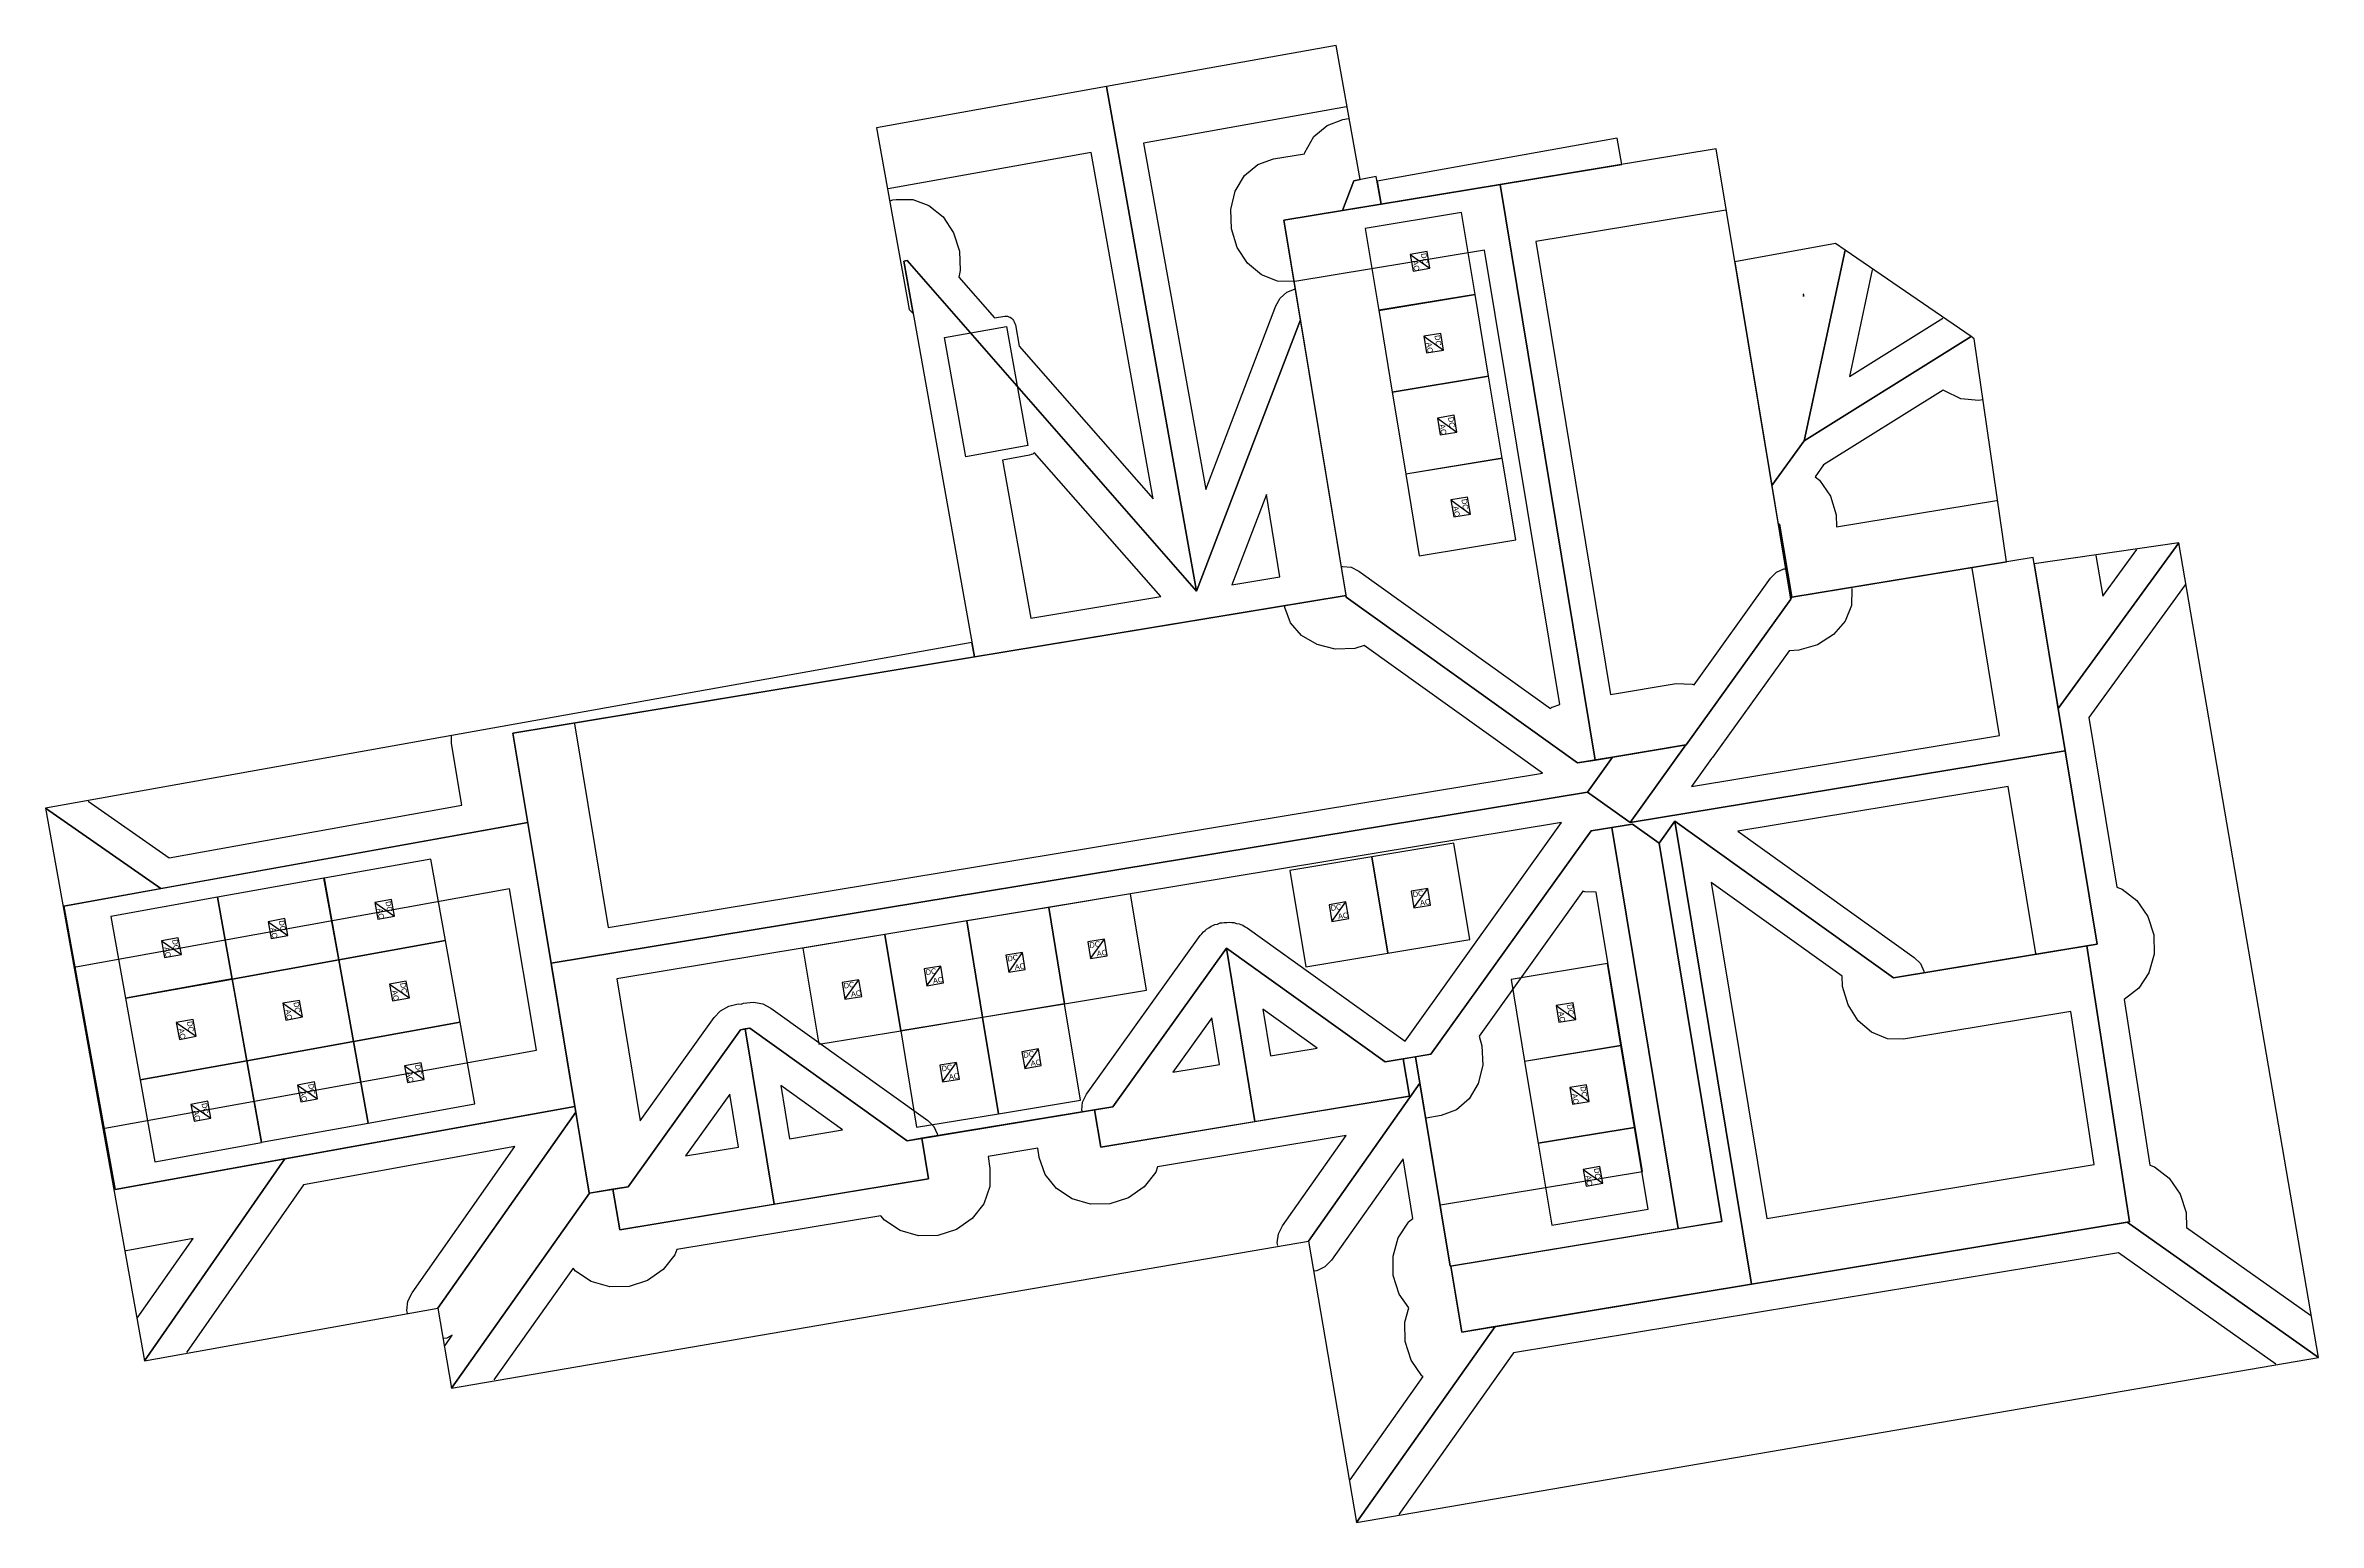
# Model space of a CAD drawing. Header units: feet. Extents: x -57 to 53, y -35 to 36.
import ezdxf

# ---------------------------------------------------------------- set-up
doc = ezdxf.new("R2010")
doc.units = ezdxf.units.FT
for name, color, linetype in [('Buildings', 7, 'CONTINUOUS'), ('Modules', 7, 'CONTINUOUS'), ('Obstructions', 7, 'CONTINUOUS'), ('Setbacks', 7, 'CONTINUOUS')]:
    doc.layers.add(name, color=color, linetype=linetype)

msp = doc.modelspace()

# ---------------------------------------------------------------- linework, layer by layer
at = {"layer": 'Buildings', "color": 252}
for p, q in [((5.07, 36.32), (-6.02, 34.34)), ((6.23, 29.85), (5.07, 36.32)), ((-6.02, 34.34), (-17.12, 32.35)), ((-1.67, 9.97), (-6.02, 34.34)), ((-6.02, 34.34), (-1.67, 9.97)), ((-17.12, 32.35), (-15.55, 23.57)), ((18.64, 31.84), (7.05, 29.77)), ((18.86, 30.58), (18.64, 31.84)), ((23.42, 31.33), (12.99, 29.61)), ((27.02, 9.58), (23.42, 31.33)), ((5.37, 28.35), (5.92, 29.79)), ((5.92, 29.79), (5.37, 28.35)), ((7.01, 29.99), (5.92, 29.79)), ((5.92, 29.79), (6.23, 29.85)), ((7.25, 28.66), (7.01, 29.99)), ((7.05, 29.77), (7.25, 28.66)), ((7.25, 28.66), (18.86, 30.58)), ((12.99, 29.61), (2.55, 27.89)), ((5.37, 28.35), (7.25, 28.66)), ((12.99, 29.61), (17.58, 1.81)), ((17.58, 1.81), (12.99, 29.61)), ((2.55, 27.89), (5.37, 28.35)), ((2.55, 27.89), (5.56, 9.67)), ((3.35, 23.07), (2.55, 27.89)), ((29.18, 26.75), (24.32, 25.88)), ((27.67, 17.23), (29.65, 26.43)), ((29.65, 26.43), (27.67, 17.23)), ((29.65, 26.43), (29.18, 26.75)), ((35.74, 22.26), (29.65, 26.43)), ((-15.81, 25.9), (-15.65, 25.93)), ((-15.65, 25.93), (-15.81, 25.9)), ((-15.36, 23.38), (-15.81, 25.9)), ((-15.81, 25.9), (-12.39, 6.79)), ((-15.65, 25.93), (-1.67, 9.97)), ((-1.67, 9.97), (-15.65, 25.93)), ((24.32, 25.88), (26.11, 15.07)), ((-15.55, 23.57), (-15.36, 23.38)), ((-1.67, 9.97), (3.35, 23.07)), ((3.35, 23.07), (-1.67, 9.97)), ((5.55, 9.75), (3.35, 23.07)), ((35.74, 22.26), (27.67, 17.23)), ((27.67, 17.23), (35.74, 22.26)), ((35.88, 22.16), (35.74, 22.26)), ((37.44, 11.38), (35.88, 22.16)), ((27.67, 17.23), (26.11, 15.07)), ((26.11, 15.07), (27.67, 17.23)), ((26.11, 15.07), (26.42, 13.2)), ((26.48, 13.21), (26.42, 13.2)), ((26.42, 13.2), (26.48, 13.21)), ((26.42, 13.2), (26.43, 13.13)), ((26.43, 13.13), (26.48, 13.21)), ((26.48, 13.21), (26.43, 13.13)), ((26.48, 13.21), (27.07, 9.67)), ((27.07, 9.67), (26.48, 13.21)), ((26.43, 13.13), (27.01, 9.59)), ((45.76, 12.3), (38.78, 11.29)), ((45.76, 12.3), (39.94, 4.3)), ((39.94, 4.3), (45.76, 12.3)), ((52.51, -27.05), (45.76, 12.3)), ((38.73, 11.6), (27.07, 9.67)), ((27.07, 9.67), (37.44, 11.38)), ((40.28, 2.26), (38.73, 11.6)), ((38.78, 11.29), (39.94, 4.3)), ((5.55, 9.75), (-34.68, 3.11)), ((-12.39, 6.79), (5.55, 9.75)), ((5.56, 9.67), (5.55, 9.75)), ((16.72, 1.67), (5.56, 9.67)), ((5.56, 9.67), (16.72, 1.67)), ((21.98, 2.54), (27.02, 9.58)), ((27.02, 9.58), (21.98, 2.54)), ((27.07, 9.67), (27.01, 9.59)), ((27.01, 9.59), (27.07, 9.67)), ((27.01, 9.59), (27.02, 9.58)), ((-12.52, 7.49), (-57.25, -0.52)), ((-34.68, 3.11), (-12.39, 6.79)), ((-12.39, 6.79), (-12.52, 7.49)), ((39.94, 4.3), (41.82, -7.08)), ((-34.68, 3.11), (-32.84, -8)), ((-33.96, -1.2), (-34.68, 3.11)), ((17.58, 1.81), (21.98, 2.54)), ((21.96, 2.54), (18.42, 1.95)), ((21.96, 2.54), (19.27, -1.21)), ((19.27, -1.21), (21.96, 2.54)), ((40.28, 2.26), (19.27, -1.21)), ((19.27, -1.21), (40.28, 2.26)), ((21.98, 2.54), (21.96, 2.54)), ((41.82, -7.08), (40.28, 2.26)), ((18.42, 1.95), (16.72, 1.67)), ((16.72, 1.67), (17.58, 1.81)), ((17.21, 0.26), (18.42, 1.95)), ((18.42, 1.95), (17.21, 0.26)), ((17.21, 0.26), (-32.84, -8)), ((-32.84, -8), (17.21, 0.26)), ((19.27, -1.21), (17.21, 0.26)), ((17.21, 0.26), (19.27, -1.21)), ((-57.25, -0.52), (-51.68, -4.4)), ((-57.25, -0.52), (-52.48, -27.2)), ((-51.68, -4.4), (-57.25, -0.52)), ((-33.96, -1.2), (-56.36, -5.24)), ((-51.68, -4.4), (-33.96, -1.2)), ((-31.7, -14.93), (-33.96, -1.2)), ((9.65, -12.4), (17.38, -1.61)), ((17.38, -1.61), (9.65, -12.4)), ((17.38, -1.61), (19.38, -1.28)), ((18.38, -1.45), (17.38, -1.61)), ((19.38, -1.28), (18.38, -1.45)), ((21.58, -20.82), (18.38, -1.45)), ((18.38, -1.45), (21.58, -20.82)), ((19.38, -1.28), (20.67, -2.2)), ((20.67, -2.2), (19.38, -1.28)), ((20.67, -2.2), (21.43, -1.14)), ((21.43, -1.14), (20.67, -2.2)), ((21.43, -1.14), (31.98, -8.71)), ((31.98, -8.71), (21.43, -1.14)), ((21.43, -1.14), (25.12, -23.51)), ((25.12, -23.51), (21.43, -1.14)), ((20.67, -2.2), (23.69, -20.47)), ((23.69, -20.47), (20.67, -2.2)), ((-56.36, -5.24), (-51.68, -4.4)), ((-56.36, -5.24), (-53.89, -18.93)), ((-53.89, -18.93), (-56.36, -5.24)), ((-5.72, -14.94), (-0.23, -7.27)), ((-0.23, -7.27), (-5.72, -14.94)), ((-0.23, -7.27), (7.43, -12.76)), ((7.43, -12.76), (-0.23, -7.27)), ((-0.23, -7.27), (1.15, -15.65)), ((1.15, -15.65), (-0.23, -7.27)), ((31.98, -8.71), (41.82, -7.08)), ((41.32, -7.17), (31.98, -8.71)), ((41.82, -7.08), (41.32, -7.17)), ((43.38, -20.5), (41.32, -7.17)), ((41.32, -7.17), (43.38, -20.5)), ((-32.84, -8), (-31, -19.11)), ((-29.12, -18.8), (-23.69, -11.22)), ((-23.69, -11.22), (-29.12, -18.8)), ((-23.69, -11.22), (-23.24, -11.14)), ((-23.46, -11.18), (-23.69, -11.22)), ((-23.24, -11.14), (-23.46, -11.18)), ((-23.46, -11.18), (-22.07, -19.64)), ((-22.07, -19.64), (-23.46, -11.18)), ((-23.24, -11.14), (-15.65, -16.58)), ((-15.65, -16.58), (-23.24, -11.14)), ((7.43, -12.76), (9.65, -12.4)), ((8.31, -12.62), (7.43, -12.76)), ((8.9, -12.52), (8.31, -12.62)), ((8.31, -12.62), (8.61, -14.42)), ((8.61, -14.42), (8.31, -12.62)), ((9.65, -12.4), (8.9, -12.52)), ((9.11, -13.8), (8.9, -12.52)), ((8.9, -12.52), (10.57, -22.64)), ((3.73, -21.42), (9.11, -13.8)), ((9.11, -13.8), (3.73, -21.42)), ((10.57, -22.64), (9.11, -13.8)), ((-53.89, -18.93), (-31.7, -14.93)), ((-31.7, -14.93), (-45.69, -17.45)), ((-38.3, -24.67), (-31.65, -15.19)), ((-31.65, -15.19), (-38.3, -24.67)), ((-31.65, -15.19), (-31.7, -14.93)), ((-31, -19.11), (-31.65, -15.19)), ((-15.65, -16.58), (-5.72, -14.94)), ((-6.6, -15.08), (-14.93, -16.46)), ((-5.72, -14.94), (-6.6, -15.08)), ((-6.3, -16.88), (-6.6, -15.08)), ((-6.6, -15.08), (-6.3, -16.88)), ((8.61, -14.42), (-6.3, -16.88)), ((1.15, -15.65), (8.61, -14.42)), ((-14.93, -16.46), (-15.65, -16.58)), ((-14.93, -16.46), (-14.61, -18.41)), ((-14.61, -18.41), (-14.93, -16.46)), ((-6.3, -16.88), (1.15, -15.65)), ((-45.69, -17.45), (-53.89, -18.93)), ((-45.69, -17.45), (-52.48, -27.2)), ((-52.48, -27.2), (-45.69, -17.45)), ((-14.61, -18.41), (-29.52, -20.88)), ((-22.07, -19.64), (-14.61, -18.41)), ((-30.99, -19.11), (-37.64, -28.52)), ((-37.64, -28.52), (-30.99, -19.11)), ((-31, -19.11), (-29.12, -18.8)), ((-30.99, -19.11), (-31, -19.11)), ((-29.85, -18.92), (-30.99, -19.11)), ((-29.12, -18.8), (-29.85, -18.92)), ((-29.52, -20.88), (-29.85, -18.92)), ((-29.85, -18.92), (-29.52, -20.88)), ((-29.52, -20.88), (-22.07, -19.64)), ((10.57, -22.64), (21.58, -20.82)), ((23.69, -20.47), (10.61, -22.63)), ((43.27, -20.51), (12.75, -25.55)), ((21.58, -20.82), (23.69, -20.47)), ((25.12, -23.51), (43.38, -20.5)), ((43.38, -20.5), (43.27, -20.51)), ((52.51, -27.05), (43.27, -20.51)), ((43.27, -20.51), (52.51, -27.05)), ((-37.64, -28.52), (3.73, -21.42)), ((3.73, -21.42), (6.06, -35.02)), ((10.61, -22.63), (10.57, -22.64)), ((11.14, -25.82), (10.61, -22.63)), ((10.61, -22.63), (11.14, -25.82)), ((11.14, -25.82), (25.12, -23.51)), ((-52.48, -27.2), (-38.3, -24.67)), ((-38.3, -24.67), (-37.64, -28.52)), ((12.75, -25.55), (6.06, -35.02)), ((6.06, -35.02), (12.75, -25.55)), ((12.75, -25.55), (11.14, -25.82)), ((6.06, -35.02), (52.51, -27.05))]:
    msp.add_line(p, q, dxfattribs=at)
at = {"layer": 'Modules', "color": 254}
for p, q in [((11.13, 28.26), (6.47, 27.49)), ((6.47, 27.49), (7.13, 23.53)), ((11.78, 24.3), (11.13, 28.26)), ((9.46, 26.37), (8.65, 26.23)), ((9.6, 25.56), (9.46, 26.37)), ((8.65, 26.23), (8.79, 25.42)), ((8.65, 26.23), (9.6, 25.56)), ((8.79, 25.42), (9.6, 25.56)), ((11.78, 24.3), (7.13, 23.54)), ((7.13, 23.53), (11.78, 24.3)), ((12.43, 20.35), (11.78, 24.3)), ((7.13, 23.54), (7.78, 19.58)), ((10.12, 22.41), (9.31, 22.28)), ((9.31, 22.28), (9.44, 21.47)), ((9.31, 22.28), (10.25, 21.6)), ((10.25, 21.6), (10.12, 22.41)), ((9.44, 21.47), (10.25, 21.6)), ((7.78, 19.58), (12.43, 20.35)), ((12.43, 20.35), (7.78, 19.58)), ((13.09, 16.39), (12.43, 20.35)), ((7.78, 19.58), (8.43, 15.63)), ((10.77, 18.46), (9.96, 18.32)), ((9.96, 18.32), (10.1, 17.52)), ((9.96, 18.32), (10.9, 17.65)), ((10.1, 17.52), (10.9, 17.65)), ((10.9, 17.65), (10.77, 18.46)), ((8.43, 15.63), (13.09, 16.39)), ((13.08, 16.39), (8.43, 15.62)), ((8.43, 15.62), (9.08, 11.67)), ((13.74, 12.44), (13.08, 16.39)), ((11.42, 14.5), (10.61, 14.37)), ((10.61, 14.37), (10.75, 13.56)), ((10.61, 14.37), (11.56, 13.69)), ((11.56, 13.69), (11.42, 14.5)), ((10.75, 13.56), (11.56, 13.69)), ((9.08, 11.67), (13.74, 12.44)), ((-38.65, -2.97), (-43.8, -3.89)), ((-37.94, -6.91), (-38.65, -2.97)), ((6.8, -2.86), (2.84, -3.52)), ((10.75, -2.21), (6.8, -2.86)), ((6.8, -2.86), (7.56, -7.51)), ((7.57, -7.51), (6.8, -2.86)), ((11.52, -6.86), (10.75, -2.21)), ((-43.81, -3.89), (-48.95, -4.82)), ((-43.09, -7.84), (-43.81, -3.89)), ((-43.8, -3.89), (-43.09, -7.84)), ((2.84, -3.52), (3.61, -8.17)), ((9.5, -4.39), (8.69, -4.52)), ((8.82, -5.33), (9.5, -4.39)), ((9.63, -5.2), (9.5, -4.39)), ((-48.95, -4.82), (-54.1, -5.75)), ((-48.24, -8.77), (-48.95, -4.82)), ((-48.95, -4.82), (-48.24, -8.77)), ((-40.54, -4.93), (-41.35, -5.07)), ((-41.35, -5.07), (-41.2, -5.88)), ((-41.35, -5.07), (-40.4, -5.73)), ((-40.4, -5.73), (-40.54, -4.93)), ((-8.81, -5.31), (-12.77, -5.96)), ((-4.86, -4.66), (-8.81, -5.31)), ((-8.05, -9.96), (-8.81, -5.31)), ((-8.81, -5.31), (-8.04, -9.96)), ((-4.09, -9.31), (-4.86, -4.66)), ((5.54, -5.04), (4.73, -5.18)), ((4.73, -5.18), (4.87, -5.99)), ((4.87, -5.99), (5.54, -5.04)), ((5.68, -5.85), (5.54, -5.04)), ((8.69, -4.52), (8.82, -5.33)), ((8.82, -5.33), (9.63, -5.2)), ((-54.1, -5.75), (-53.39, -9.69)), ((-45.69, -5.85), (-46.5, -6)), ((-46.5, -6), (-46.35, -6.81)), ((-46.5, -6), (-45.55, -6.66)), ((-45.55, -6.66), (-45.69, -5.85)), ((-41.2, -5.88), (-40.4, -5.73)), ((-12.77, -5.96), (-16.72, -6.62)), ((-12, -10.61), (-12.77, -5.96)), ((-12.77, -5.96), (-12, -10.61)), ((4.87, -5.99), (5.68, -5.85)), ((-50.84, -6.78), (-51.65, -6.93)), ((-51.65, -6.93), (-51.5, -7.73)), ((-51.65, -6.93), (-50.69, -7.59)), ((-51.5, -7.73), (-50.69, -7.59)), ((-50.69, -7.59), (-50.84, -6.78)), ((-46.35, -6.81), (-45.55, -6.66)), ((-43.09, -7.84), (-37.94, -6.91)), ((-37.94, -6.91), (-43.09, -7.84)), ((-37.23, -10.85), (-37.94, -6.91)), ((-16.72, -6.62), (-20.68, -7.27)), ((-20.68, -7.27), (-19.91, -11.92)), ((-15.95, -11.27), (-16.72, -6.62)), ((-16.72, -6.62), (-15.95, -11.27)), ((-10.07, -7.49), (-10.88, -7.62)), ((-10.88, -7.62), (-10.74, -8.43)), ((-10.74, -8.43), (-10.07, -7.49)), ((-9.94, -8.3), (-10.07, -7.49)), ((-6.11, -6.84), (-6.92, -6.97)), ((-6.92, -6.97), (-6.79, -7.78)), ((-6.79, -7.78), (-6.11, -6.84)), ((-6.79, -7.78), (-5.98, -7.65)), ((-5.98, -7.65), (-6.11, -6.84)), ((3.61, -8.17), (7.57, -7.51)), ((7.56, -7.51), (11.52, -6.86)), ((-48.24, -8.76), (-53.39, -9.69)), ((-53.39, -9.69), (-48.24, -8.77)), ((-48.24, -8.77), (-43.09, -7.84)), ((-43.09, -7.84), (-48.24, -8.77)), ((-47.53, -12.71), (-48.24, -8.76)), ((-48.24, -8.77), (-47.53, -12.71)), ((-42.38, -11.78), (-43.09, -7.84)), ((-43.09, -7.84), (-42.38, -11.78)), ((-14.02, -8.14), (-14.83, -8.28)), ((-14.83, -8.28), (-14.7, -9.09)), ((-14.7, -9.09), (-14.02, -8.14)), ((-13.89, -8.95), (-14.02, -8.14)), ((-10.74, -8.43), (-9.94, -8.3)), ((18.17, -8.02), (13.52, -8.79)), ((18.82, -11.98), (18.17, -8.02)), ((-53.39, -9.69), (-52.68, -13.64)), ((-44.98, -9.8), (-45.79, -9.94)), ((-44.84, -10.6), (-44.98, -9.8)), ((-39.83, -8.87), (-40.64, -9.02)), ((-40.64, -9.02), (-40.49, -9.82)), ((-40.64, -9.02), (-39.68, -9.68)), ((-40.49, -9.82), (-39.68, -9.68)), ((-39.68, -9.68), (-39.83, -8.87)), ((-17.98, -8.8), (-18.79, -8.93)), ((-18.79, -8.93), (-18.65, -9.74)), ((-18.65, -9.74), (-17.98, -8.8)), ((-18.65, -9.74), (-17.84, -9.61)), ((-17.84, -9.61), (-17.98, -8.8)), ((-14.7, -9.09), (-13.89, -8.95)), ((-8.04, -9.96), (-4.09, -9.31)), ((13.52, -8.79), (14.17, -12.74)), ((-50.13, -10.72), (-50.94, -10.87)), ((-50.94, -10.87), (-50.79, -11.68)), ((-50.94, -10.87), (-49.98, -11.53)), ((-49.98, -11.53), (-50.13, -10.72)), ((-45.79, -9.94), (-45.64, -10.75)), ((-45.79, -9.94), (-44.84, -10.6)), ((-45.64, -10.75), (-44.84, -10.6)), ((-42.38, -11.78), (-37.23, -10.85)), ((-37.23, -10.85), (-42.38, -11.78)), ((-36.52, -14.8), (-37.23, -10.85)), ((-15.95, -11.27), (-12, -10.61)), ((-12, -10.62), (-15.95, -11.27)), ((-12, -10.61), (-8.05, -9.96)), ((-8.04, -9.96), (-12, -10.62)), ((-11.23, -15.27), (-12, -10.62)), ((-12, -10.62), (-11.23, -15.27)), ((-7.28, -14.61), (-8.04, -9.96)), ((16.51, -9.91), (15.7, -10.05)), ((15.7, -10.05), (15.83, -10.85)), ((15.7, -10.05), (16.64, -10.72)), ((15.83, -10.85), (16.64, -10.72)), ((16.64, -10.72), (16.51, -9.91)), ((-50.79, -11.68), (-49.98, -11.53)), ((-47.53, -12.71), (-42.38, -11.78)), ((-42.38, -11.78), (-47.53, -12.71)), ((-41.67, -15.73), (-42.38, -11.78)), ((-42.38, -11.78), (-41.67, -15.73)), ((-19.91, -11.92), (-15.95, -11.27)), ((-15.95, -11.27), (-15.19, -15.92)), ((18.82, -11.98), (14.17, -12.75)), ((14.17, -12.74), (18.82, -11.98)), ((19.47, -15.93), (18.82, -11.98)), ((-52.68, -13.64), (-47.53, -12.71)), ((-47.53, -12.71), (-52.68, -13.64)), ((-46.82, -16.66), (-47.53, -12.71)), ((-47.53, -12.71), (-46.82, -16.65)), ((-39.12, -12.81), (-39.92, -12.96)), ((-39.92, -12.96), (-39.78, -13.77)), ((-39.92, -12.96), (-38.97, -13.62)), ((-38.97, -13.62), (-39.12, -12.81)), ((-13.26, -12.8), (-14.06, -12.93)), ((-14.06, -12.93), (-13.93, -13.74)), ((-13.93, -13.74), (-13.26, -12.8)), ((-13.12, -13.61), (-13.26, -12.8)), ((-9.3, -12.14), (-10.11, -12.28)), ((-10.11, -12.28), (-9.97, -13.09)), ((-9.97, -13.09), (-9.3, -12.14)), ((-9.97, -13.09), (-9.17, -12.95)), ((-9.17, -12.95), (-9.3, -12.14)), ((14.17, -12.75), (14.82, -16.7)), ((-52.68, -13.64), (-51.97, -17.59)), ((-44.27, -13.74), (-45.08, -13.89)), ((-45.08, -13.89), (-44.93, -14.69)), ((-45.08, -13.89), (-44.12, -14.55)), ((-44.12, -14.55), (-44.27, -13.74)), ((-39.78, -13.77), (-38.97, -13.62)), ((-13.93, -13.74), (-13.12, -13.61)), ((17.16, -13.87), (16.35, -14)), ((16.35, -14), (16.48, -14.81)), ((16.35, -14), (17.29, -14.68)), ((17.29, -14.68), (17.16, -13.87)), ((-49.42, -14.67), (-50.23, -14.82)), ((-50.23, -14.82), (-50.08, -15.63)), ((-50.23, -14.82), (-49.27, -15.48)), ((-49.27, -15.48), (-49.42, -14.67)), ((-44.93, -14.69), (-44.12, -14.55)), ((-41.67, -15.73), (-36.52, -14.8)), ((-15.19, -15.92), (-11.23, -15.27)), ((-11.23, -15.27), (-7.28, -14.61)), ((16.48, -14.81), (17.29, -14.68)), ((-50.08, -15.63), (-49.27, -15.48)), ((-46.82, -16.65), (-41.67, -15.73)), ((19.48, -15.93), (14.82, -16.7)), ((14.82, -16.7), (19.47, -15.93)), ((20.13, -19.89), (19.48, -15.93)), ((-51.97, -17.59), (-46.82, -16.66)), ((14.82, -16.7), (15.48, -20.66)), ((17.81, -17.82), (17, -17.96)), ((17, -17.96), (17.14, -18.77)), ((17, -17.96), (17.95, -18.63)), ((17.14, -18.77), (17.95, -18.63)), ((17.95, -18.63), (17.81, -17.82)), ((15.48, -20.66), (20.13, -19.89))]:
    msp.add_line(p, q, dxfattribs=at)
at = {"layer": 'Obstructions', "color": 252}
for p, q in [((-13.84, 22.22), (-10.84, 22.75)), ((-12.81, 16.46), (-13.84, 22.22)), ((-10.84, 22.75), (-9.81, 17)), ((-9.81, 17), (-12.81, 16.46))]:
    msp.add_line(p, q, dxfattribs=at)
at = {"layer": 'Setbacks', "color": 2}
for p, q in [((5.57, 33.36), (-4.23, 31.61)), ((3.56, 31.16), (4, 31.92)), ((4, 31.92), (4.63, 32.46)), ((4, 31.92), (4, 31.92)), ((4, 31.92), (4, 31.92)), ((4.63, 32.46), (5.39, 32.75)), ((4.63, 32.46), (4.63, 32.46)), ((4.63, 32.46), (4.63, 32.46)), ((5.39, 32.75), (5.67, 32.8)), ((5.39, 32.75), (5.39, 32.75)), ((-6.76, 31.16), (-16.56, 29.4)), ((-3.77, 14.42), (-6.76, 31.16)), ((-4.23, 31.61), (-1.23, 14.88)), ((1.29, 30.57), (2.05, 30.85)), ((2.05, 30.85), (3.54, 31.09)), ((2.05, 30.85), (2.05, 30.85)), ((3.54, 31.09), (3.56, 31.16)), ((3.56, 31.16), (3.56, 31.16)), ((3.56, 31.16), (3.56, 31.16)), ((0.2, 29.29), (0.65, 30.04)), ((0.65, 30.04), (1.29, 30.57)), ((0.65, 30.04), (0.65, 30.04)), ((0.65, 30.04), (0.65, 30.04)), ((1.29, 30.57), (1.29, 30.57)), ((1.29, 30.57), (1.29, 30.57)), ((-16.46, 28.82), (-16.34, 28.86)), ((-16.34, 28.86), (-16.18, 28.89)), ((-16.34, 28.86), (-16.34, 28.86)), ((-16.18, 28.89), (-16.18, 28.89)), ((-16.18, 28.89), (-15.37, 28.89)), ((-15.37, 28.89), (-15.37, 28.89)), ((-15.37, 28.89), (-15.37, 28.89)), ((-15.37, 28.89), (-14.59, 28.59)), ((-14.59, 28.59), (-14.59, 28.59)), ((-14.59, 28.59), (-14.59, 28.59)), ((-14.59, 28.59), (-13.91, 28.04)), ((-0.02, 28.4), (0.2, 29.29)), ((0.2, 29.29), (0.2, 29.29)), ((0.2, 29.29), (0.2, 29.29)), ((-13.91, 28.04), (-13.91, 28.04)), ((-13.91, 28.04), (-13.91, 28.04)), ((-13.91, 28.04), (-13.4, 27.28)), ((0.01, 27.47), (-0.02, 28.4)), ((-0.02, 28.4), (-0.02, 28.4)), ((0.29, 26.57), (0.01, 27.47)), ((0.01, 27.47), (0.01, 27.47)), ((23.88, 28.37), (14.71, 26.85)), ((-13.4, 27.28), (-13.4, 27.28)), ((-13.4, 27.28), (-13.12, 26.39)), ((-13.12, 26.39), (-13.11, 26.39)), ((-13.11, 26.39), (-13.08, 25.45)), ((0.79, 25.81), (0.29, 26.57)), ((0.29, 26.57), (0.29, 26.57)), ((12.24, 26.44), (3.07, 24.93)), ((15.87, 4.5), (12.24, 26.44)), ((14.71, 26.85), (18.32, 4.98)), ((-13.08, 25.45), (-13.15, 25.13)), ((-13.08, 25.45), (-13.08, 25.45)), ((1.46, 25.24), (0.79, 25.81)), ((0.79, 25.81), (0.79, 25.81)), ((0.79, 25.81), (0.79, 25.81)), ((30.96, 25.49), (29.86, 20.34)), ((-13.15, 25.13), (-11.43, 23.16)), ((2.24, 24.94), (1.46, 25.24)), ((1.46, 25.24), (1.46, 25.24)), ((1.46, 25.24), (1.46, 25.24)), ((3.01, 24.93), (2.24, 24.94)), ((2.24, 24.94), (2.24, 24.94)), ((2.24, 24.94), (2.24, 24.94)), ((2.37, 24.12), (2.69, 24.4)), ((2.69, 24.4), (3.06, 24.55)), ((2.69, 24.4), (2.69, 24.4)), ((2.69, 24.4), (2.69, 24.4)), ((3.06, 24.55), (3.06, 24.55)), ((3.06, 24.55), (3.06, 24.55)), ((3.06, 24.55), (3.07, 24.55)), ((27.63, 24.31), (27.64, 24.2)), ((27.66, 24.29), (27.63, 24.31)), ((27.64, 24.2), (27.66, 24.29)), ((-11.43, 23.16), (-10.93, 23.25)), ((-10.93, 23.25), (-10.93, 23.25)), ((-10.93, 23.25), (-10.93, 23.25)), ((-10.93, 23.25), (-10.93, 23.25)), ((-10.93, 23.25), (-10.87, 23.25)), ((-10.87, 23.25), (-10.8, 23.25)), ((-10.8, 23.25), (-10.8, 23.25)), ((-10.8, 23.25), (-10.8, 23.25)), ((-10.8, 23.25), (-10.8, 23.25)), ((-10.8, 23.25), (-10.8, 23.25)), ((-10.8, 23.25), (-10.73, 23.22)), ((-10.73, 23.22), (-10.67, 23.2)), ((-10.67, 23.2), (-10.67, 23.2)), ((-10.67, 23.2), (-10.67, 23.2)), ((-10.67, 23.2), (-10.67, 23.2)), ((-10.67, 23.2), (-10.67, 23.2)), ((-10.67, 23.2), (-10.61, 23.15)), ((-10.61, 23.15), (-10.55, 23.11)), ((-10.55, 23.11), (-10.55, 23.11)), ((-10.55, 23.11), (-10.55, 23.11)), ((-10.55, 23.11), (-10.55, 23.11)), ((-10.55, 23.11), (-10.55, 23.11)), ((-10.55, 23.11), (-10.55, 23.11)), ((-10.55, 23.11), (-10.55, 23.11)), ((-10.55, 23.11), (-10.51, 23.04)), ((-1.23, 14.88), (2.16, 23.74)), ((2.16, 23.74), (2.37, 24.12)), ((2.16, 23.74), (2.16, 23.74)), ((2.37, 24.12), (2.37, 24.12)), ((2.37, 24.12), (2.37, 24.12)), ((29.86, 20.34), (34.37, 23.15)), ((-10.51, 23.04), (-10.47, 22.98)), ((-10.47, 22.98), (-10.47, 22.98)), ((-10.47, 22.98), (-10.47, 22.98)), ((-10.47, 22.98), (-10.47, 22.98)), ((-10.47, 22.98), (-10.47, 22.98)), ((-10.47, 22.98), (-10.47, 22.98)), ((-10.47, 22.98), (-10.47, 22.98)), ((-10.47, 22.98), (-10.44, 22.9)), ((-10.44, 22.9), (-10.42, 22.83)), ((-10.42, 22.83), (-10.42, 22.83)), ((-10.42, 22.83), (-10.42, 22.83)), ((-10.42, 22.83), (-10.42, 22.83)), ((-10.42, 22.83), (-10.24, 21.8)), ((-10.24, 21.8), (-3.77, 14.42)), ((34.39, 19.67), (28.61, 16.06)), ((34.44, 19.64), (34.39, 19.67)), ((35.24, 19.26), (34.44, 19.64)), ((34.44, 19.64), (34.44, 19.64)), ((36.1, 19.17), (35.24, 19.26)), ((35.24, 19.26), (35.24, 19.26)), ((35.24, 19.26), (35.24, 19.26)), ((36.11, 19.17), (36.1, 19.17)), ((36.1, 19.17), (36.1, 19.17)), ((36.28, 19.21), (36.11, 19.17)), ((-9.73, 16.53), (-11.04, 16.3)), ((-9.66, 16.56), (-9.73, 16.53)), ((-9.73, 16.53), (-9.73, 16.53)), ((-9.73, 16.53), (-9.73, 16.53)), ((-9.73, 16.53), (-9.73, 16.53)), ((-9.58, 16.58), (-9.66, 16.56)), ((-9.52, 16.63), (-9.58, 16.58)), ((-9.58, 16.58), (-9.58, 16.58)), ((-9.58, 16.58), (-9.58, 16.58)), ((-9.58, 16.58), (-9.58, 16.58)), ((-9.58, 16.58), (-9.58, 16.58)), ((-9.49, 16.65), (-9.52, 16.63)), ((-3.4, 9.71), (-9.49, 16.65)), ((-11.04, 16.3), (-9.68, 8.67)), ((28.61, 16.06), (28.2, 15.49)), ((28.2, 15.49), (28.41, 15.32)), ((1.7, 14.63), (0.03, 10.27)), ((2.35, 10.66), (1.7, 14.63)), ((28.41, 15.32), (28.41, 15.32)), ((28.41, 15.32), (28.41, 15.32)), ((28.41, 15.32), (28.94, 14.56)), ((28.94, 14.56), (28.94, 14.56)), ((28.94, 14.56), (28.94, 14.56)), ((28.94, 14.56), (29.22, 13.66)), ((29.23, 13.07), (36.96, 14.35)), ((36.96, 14.35), (36.96, 14.35)), ((36.96, 14.35), (36.98, 14.35)), ((29.22, 13.66), (29.22, 13.66)), ((29.22, 13.66), (29.23, 13.07)), ((5.35, 11.15), (5.4, 11.16)), ((5.4, 11.16), (5.4, 11.16)), ((5.4, 11.16), (5.4, 11.16)), ((5.4, 11.16), (5.79, 11.12)), ((5.79, 11.12), (5.79, 11.12)), ((5.79, 11.12), (5.79, 11.12)), ((5.79, 11.12), (6.16, 10.94)), ((26.33, 10.88), (26.69, 11.04)), ((26.69, 11.04), (26.74, 11.05)), ((26.69, 11.04), (26.69, 11.04)), ((26.69, 11.04), (26.69, 11.04)), ((37.11, 3), (35.78, 11.07)), ((41.76, 11.69), (42.09, 9.72)), ((42.09, 9.72), (43.73, 11.98)), ((0.03, 10.27), (2.35, 10.66)), ((6.16, 10.94), (6.16, 10.94)), ((6.16, 10.94), (15.42, 4.3)), ((22.36, 5.45), (26.04, 10.59)), ((26.04, 10.59), (26.33, 10.88)), ((26.04, 10.59), (26.04, 10.59)), ((26.33, 10.88), (26.33, 10.88)), ((26.33, 10.88), (26.33, 10.88)), ((29.96, 10.11), (29.98, 10.08)), ((29.98, 10.06), (29.96, 9.28)), ((29.98, 10.08), (29.98, 10.08)), ((29.98, 10.08), (29.98, 10.07)), ((29.98, 10.07), (29.98, 10.06)), ((46.07, 10.27), (41.42, 3.87)), ((-9.68, 8.67), (-3.4, 9.71)), ((2.6, 9.18), (2.59, 9.23)), ((2.87, 8.44), (2.6, 9.18)), ((2.6, 9.18), (2.6, 9.18)), ((29.96, 9.28), (29.65, 8.52)), ((29.96, 9.28), (29.96, 9.28)), ((29.96, 9.28), (29.96, 9.28)), ((3.4, 7.82), (2.87, 8.44)), ((2.87, 8.44), (2.87, 8.44)), ((2.87, 8.44), (2.87, 8.44)), ((4.15, 7.39), (3.4, 7.82)), ((3.4, 7.82), (3.4, 7.82)), ((3.4, 7.82), (3.4, 7.82)), ((29.09, 7.87), (28.32, 7.38)), ((29.65, 8.52), (29.09, 7.87)), ((29.09, 7.87), (29.09, 7.87)), ((29.65, 8.52), (29.65, 8.52)), ((29.65, 8.52), (29.65, 8.52)), ((5.03, 7.17), (4.15, 7.39)), ((4.15, 7.39), (4.15, 7.39)), ((5.97, 7.2), (5.03, 7.17)), ((5.03, 7.17), (5.03, 7.17)), ((6.43, 7.34), (5.97, 7.2)), ((5.97, 7.2), (5.97, 7.2)), ((15.04, 1.17), (6.43, 7.34)), ((26.94, 7.09), (23.25, 1.94)), ((27.42, 7.11), (26.94, 7.09)), ((28.32, 7.38), (27.42, 7.11)), ((27.42, 7.11), (27.42, 7.11)), ((28.32, 7.38), (28.32, 7.38)), ((18.32, 4.98), (21.49, 5.5)), ((21.49, 5.5), (21.49, 5.5)), ((21.49, 5.5), (22.27, 5.48)), ((15.5, 4.36), (15.87, 4.5)), ((22.27, 5.48), (22.27, 5.48)), ((22.27, 5.48), (22.27, 5.48)), ((22.27, 5.48), (22.36, 5.45)), ((-31.71, 3.56), (-30.08, -6.28)), ((15.42, 4.3), (15.49, 4.36)), ((15.49, 4.36), (15.5, 4.36)), ((15.5, 4.36), (15.5, 4.36)), ((41.42, 3.87), (42.77, -4.33)), ((-37.64, 2.61), (-37.64, 2.96)), ((-37.15, -0.37), (-37.64, 2.61)), ((-37.64, 2.61), (-37.64, 2.61)), ((22.23, 0.54), (37.11, 3)), ((-30.08, -6.28), (15.04, 1.17)), ((23.19, 1.88), (22.23, 0.54)), ((23.25, 1.94), (23.19, 1.88)), ((23.25, 1.94), (23.25, 1.94)), ((37.52, 0.53), (24.47, -1.62)), ((38.85, -7.54), (37.52, 0.53)), ((-55.2, -0.18), (-51.28, -2.91)), ((-51.28, -2.91), (-37.15, -0.37)), ((15.96, -1.21), (-29.67, -8.75)), ((8.4, -11.76), (15.96, -1.21)), ((24.47, -1.62), (32.99, -7.73)), ((29.5, -8.63), (23.18, -4.1)), ((23.18, -4.1), (25.87, -20.34)), ((42.77, -4.33), (43.03, -4.42)), ((-34.84, -4.41), (-55.79, -8.19)), ((-33.55, -12.21), (-34.84, -4.41)), ((16.99, -4.52), (11.97, -11.53)), ((17.08, -4.56), (16.99, -4.52)), ((17.63, -4.57), (17.08, -4.56)), ((17.08, -4.56), (17.08, -4.56)), ((17.08, -4.56), (17.08, -4.56)), ((19.86, -18.06), (17.63, -4.57)), ((43.03, -4.42), (43.03, -4.42)), ((43.03, -4.42), (43.03, -4.42)), ((43.03, -4.42), (43.74, -4.98)), ((43.74, -4.98), (43.74, -4.98)), ((43.74, -4.98), (43.74, -4.98)), ((43.74, -4.98), (44.27, -5.74)), ((-1.5, -6.67), (-1.41, -6.58)), ((-1.41, -6.58), (-1.34, -6.48)), ((-1.34, -6.48), (-1.34, -6.48)), ((-1.34, -6.48), (-1.33, -6.48)), ((-1.33, -6.48), (-1.26, -6.43)), ((-1.26, -6.43), (-1.19, -6.36)), ((-1.19, -6.36), (-1.08, -6.3)), ((-1.19, -6.36), (-1.19, -6.36)), ((-1.08, -6.3), (-0.97, -6.22)), ((-0.97, -6.22), (-0.88, -6.18)), ((-0.97, -6.22), (-0.97, -6.22)), ((-0.88, -6.18), (-0.79, -6.14)), ((-0.79, -6.14), (-0.66, -6.11)), ((-0.79, -6.14), (-0.79, -6.14)), ((-0.66, -6.11), (-0.53, -6.06)), ((-0.53, -6.06), (-0.43, -6.05)), ((-0.53, -6.06), (-0.53, -6.06)), ((-0.43, -6.05), (-0.34, -6.03)), ((-0.34, -6.03), (-0.34, -6.03)), ((-0.34, -6.03), (-0.2, -6.03)), ((-0.2, -6.03), (-0.06, -6.02)), ((-0.06, -6.02), (-0.06, -6.02)), ((-0.06, -6.02), (0.03, -6.03)), ((0.03, -6.03), (0.13, -6.04)), ((0.13, -6.04), (0.13, -6.04)), ((0.13, -6.04), (0.26, -6.08)), ((0.26, -6.08), (0.39, -6.1)), ((0.39, -6.1), (0.39, -6.1)), ((0.39, -6.1), (0.47, -6.14)), ((0.47, -6.14), (0.56, -6.17)), ((0.56, -6.17), (0.56, -6.17)), ((0.56, -6.17), (0.56, -6.17)), ((0.56, -6.17), (0.67, -6.24)), ((0.67, -6.24), (0.78, -6.3)), ((0.78, -6.3), (0.78, -6.3)), ((0.78, -6.3), (8.4, -11.76)), ((44.27, -5.74), (44.27, -5.74)), ((44.27, -5.74), (44.56, -6.63)), ((-6.99, -14.33), (-1.5, -6.67)), ((-1.5, -6.67), (-1.5, -6.67)), ((44.57, -7.57), (44.32, -8.46)), ((44.56, -6.63), (44.56, -6.63)), ((44.56, -6.63), (44.57, -7.57)), ((44.57, -7.57), (44.57, -7.57)), ((44.57, -7.57), (44.57, -7.57)), ((-29.67, -8.75), (-28.54, -15.61)), ((29.52, -9.11), (29.5, -8.63)), ((32.99, -7.73), (32.99, -7.73)), ((32.99, -7.73), (33.29, -8.02)), ((33.29, -8.02), (33.29, -8.02)), ((33.29, -8.02), (33.29, -8.02)), ((33.29, -8.02), (33.45, -8.38)), ((33.45, -8.38), (33.45, -8.38)), ((33.45, -8.38), (33.45, -8.38)), ((33.45, -8.38), (33.45, -8.43)), ((44.32, -8.46), (43.83, -9.21)), ((44.32, -8.46), (44.32, -8.46)), ((44.32, -8.46), (44.32, -8.46)), ((29.52, -9.12), (29.52, -9.11)), ((29.79, -10.01), (29.52, -9.12)), ((43.12, -9.76), (44.36, -17.75)), ((43.13, -9.76), (43.12, -9.76)), ((43.83, -9.21), (43.13, -9.76)), ((43.13, -9.76), (43.13, -9.76)), ((43.13, -9.76), (43.13, -9.76)), ((43.83, -9.21), (43.83, -9.21)), ((43.83, -9.21), (43.83, -9.21)), ((-28.54, -15.61), (-24.96, -10.62)), ((-24.96, -10.62), (-24.66, -10.31)), ((-24.96, -10.62), (-24.96, -10.62)), ((-24.66, -10.31), (-24.26, -10.08)), ((-24.66, -10.31), (-24.66, -10.31)), ((-24.26, -10.08), (-24.25, -10.08)), ((-24.25, -10.08), (-23.8, -9.97)), ((-23.8, -9.97), (-23.8, -9.97)), ((-23.8, -9.97), (-23.66, -9.98)), ((-23.66, -9.98), (-23.54, -9.93)), ((-23.54, -9.93), (-23.07, -9.89)), ((-23.54, -9.93), (-23.54, -9.93)), ((-23.07, -9.89), (-23.07, -9.89)), ((-23.07, -9.89), (-22.62, -9.97)), ((-22.62, -9.97), (-22.62, -9.97)), ((-22.62, -9.97), (-22.23, -10.17)), ((-22.23, -10.17), (-22.23, -10.17)), ((-22.23, -10.17), (-14.64, -15.6)), ((-0.94, -10.64), (-2.82, -13.26)), ((-0.57, -12.89), (-0.94, -10.64)), ((4.15, -12.11), (1.53, -10.23)), ((1.53, -10.23), (1.9, -12.48)), ((30.28, -10.78), (29.79, -10.01)), ((29.79, -10.01), (29.79, -10.01)), ((30.93, -11.34), (30.28, -10.78)), ((30.28, -10.78), (30.28, -10.78)), ((40.54, -10.34), (32.47, -11.67)), ((41.68, -17.73), (40.54, -10.34)), ((11.97, -11.53), (12.11, -11.99)), ((12.11, -11.99), (12.11, -11.99)), ((12.11, -11.99), (12.15, -12.92)), ((31.69, -11.65), (30.93, -11.34)), ((30.93, -11.34), (30.93, -11.34)), ((30.93, -11.34), (30.93, -11.34)), ((32.47, -11.67), (31.69, -11.65)), ((31.69, -11.65), (31.69, -11.65)), ((31.69, -11.65), (31.69, -11.65)), ((32.47, -11.67), (32.47, -11.67)), ((-54.39, -15.97), (-33.55, -12.21)), ((-2.82, -13.26), (-0.57, -12.89)), ((1.9, -12.48), (4.15, -12.11)), ((12.15, -12.93), (11.93, -13.81)), ((12.15, -12.92), (12.15, -12.93)), ((-18.76, -16.05), (-21.74, -13.91)), ((-21.74, -13.91), (-21.32, -16.48)), ((11.93, -13.81), (11.49, -14.55)), ((11.93, -13.81), (11.93, -13.81)), ((-24.21, -14.32), (-26.35, -17.31)), ((-23.79, -16.88), (-24.21, -14.32)), ((-7.21, -15.1), (-7.17, -14.71)), ((-7.2, -15.15), (-7.21, -15.1)), ((-7.21, -15.1), (-7.21, -15.1)), ((-7.21, -15.1), (-7.21, -15.1)), ((-7.17, -14.71), (-6.99, -14.33)), ((-7.17, -14.71), (-7.17, -14.71)), ((-7.17, -14.71), (-7.17, -14.71)), ((-6.99, -14.33), (-6.99, -14.33)), ((10.14, -15.36), (9.42, -15.48)), ((10.88, -15.09), (10.14, -15.36)), ((10.14, -15.36), (10.14, -15.36)), ((11.49, -14.56), (10.88, -15.09)), ((10.88, -15.09), (10.88, -15.09)), ((10.88, -15.09), (10.88, -15.09)), ((11.49, -14.55), (11.49, -14.55)), ((11.49, -14.55), (11.49, -14.56)), ((-21.32, -16.48), (-18.76, -16.05)), ((-14.64, -15.6), (-14.64, -15.6)), ((-14.64, -15.6), (-14.35, -15.89)), ((-14.35, -15.89), (-14.35, -15.89)), ((-14.35, -15.89), (-14.35, -15.89)), ((-14.35, -15.89), (-14.19, -16.25)), ((-14.19, -16.25), (-14.19, -16.25)), ((-14.19, -16.25), (-14.19, -16.25)), ((-14.19, -16.25), (-14.18, -16.3)), ((5.55, -16.33), (-3.55, -17.83)), ((2.48, -20.68), (5.55, -16.33)), ((-34.59, -16.86), (-44.79, -18.7)), ((-39.55, -23.93), (-34.59, -16.86)), ((-26.35, -17.31), (-23.79, -16.88)), ((-9.34, -16.94), (-11.74, -17.34)), ((-11.74, -17.34), (-11.65, -17.92)), ((-9.27, -17.37), (-9.34, -16.94)), ((-9.27, -17.38), (-9.27, -17.37)), ((-8.98, -18.2), (-9.27, -17.38)), ((8.31, -17.45), (4.84, -22.35)), ((8.78, -20.33), (8.31, -17.45)), ((-11.65, -17.92), (-11.65, -17.92)), ((-11.65, -17.92), (-11.65, -18.79)), ((-8.44, -18.89), (-8.98, -18.2)), ((-8.98, -18.2), (-8.98, -18.2)), ((-8.98, -18.2), (-8.98, -18.2)), ((-3.64, -18.09), (-4.2, -18.81)), ((-3.55, -17.83), (-3.64, -18.09)), ((-3.64, -18.09), (-3.64, -18.09)), ((-3.64, -18.09), (-3.64, -18.09)), ((10.11, -19.67), (19.86, -18.06)), ((25.87, -20.34), (41.68, -17.73)), ((44.36, -17.75), (44.59, -17.83)), ((44.59, -17.83), (44.59, -17.83)), ((44.59, -17.83), (44.59, -17.83)), ((44.59, -17.83), (45.3, -18.39)), ((45.3, -18.39), (45.3, -18.39)), ((45.3, -18.39), (45.3, -18.39)), ((45.3, -18.39), (45.83, -19.15)), ((-44.79, -18.7), (-50.44, -26.81)), ((-11.95, -19.62), (-12.5, -20.34)), ((-11.65, -18.79), (-11.95, -19.62)), ((-11.95, -19.62), (-11.95, -19.62)), ((-11.95, -19.62), (-11.95, -19.62)), ((-11.65, -18.79), (-11.65, -18.79)), ((-11.65, -18.79), (-11.65, -18.79)), ((-8.43, -18.89), (-8.44, -18.89)), ((-8.44, -18.89), (-8.44, -18.89)), ((-7.68, -19.39), (-8.43, -18.89)), ((-6.79, -19.64), (-7.68, -19.39)), ((-7.68, -19.39), (-7.68, -19.39)), ((-7.68, -19.39), (-7.68, -19.39)), ((-5.85, -19.62), (-6.79, -19.64)), ((-6.79, -19.64), (-6.79, -19.64)), ((-6.79, -19.64), (-6.79, -19.64)), ((-4.96, -19.33), (-5.85, -19.62)), ((-5.85, -19.62), (-5.85, -19.62)), ((-4.2, -18.81), (-4.96, -19.33)), ((-4.96, -19.33), (-4.96, -19.33)), ((-4.2, -18.81), (-4.2, -18.81)), ((-4.2, -18.81), (-4.2, -18.81)), ((45.83, -19.15), (45.83, -19.15)), ((45.83, -19.15), (46.11, -20.04)), ((-16.91, -20.2), (-26.77, -21.83)), ((-16.74, -20.42), (-16.91, -20.2)), ((-15.99, -20.91), (-16.74, -20.42)), ((-16.74, -20.42), (-16.74, -20.42)), ((-16.74, -20.42), (-16.74, -20.42)), ((-12.5, -20.34), (-13.26, -20.86)), ((-12.5, -20.34), (-12.5, -20.34)), ((-12.5, -20.34), (-12.5, -20.34)), ((2.28, -21.08), (2.48, -20.68)), ((2.48, -20.68), (2.48, -20.68)), ((8.07, -21.26), (8.56, -20.51)), ((8.56, -20.5), (8.78, -20.33)), ((8.56, -20.51), (8.56, -20.5)), ((8.56, -20.5), (8.56, -20.5)), ((46.11, -20.04), (46.11, -20.04)), ((46.11, -20.04), (46.13, -20.76)), ((46.13, -20.76), (52.12, -25)), ((-53.36, -21.89), (-53.4, -21.89)), ((-50.13, -21.3), (-53.36, -21.89)), ((-53.36, -21.89), (-53.36, -21.89)), ((-52.82, -25.15), (-50.13, -21.3)), ((-26.77, -21.83), (-26.86, -22.08)), ((-15.98, -20.91), (-15.99, -20.91)), ((-15.1, -21.17), (-15.98, -20.91)), ((-15.98, -20.91), (-15.98, -20.91)), ((-15.09, -21.17), (-15.1, -21.17)), ((-14.16, -21.15), (-15.09, -21.17)), ((-15.09, -21.17), (-15.09, -21.17)), ((-13.26, -20.86), (-14.16, -21.15)), ((-14.16, -21.15), (-14.16, -21.15)), ((-13.26, -20.86), (-13.26, -20.86)), ((2.23, -21.51), (2.28, -21.08)), ((2.25, -21.64), (2.23, -21.51)), ((2.23, -21.51), (2.23, -21.51)), ((2.23, -21.51), (2.23, -21.51)), ((2.28, -21.08), (2.28, -21.08)), ((2.28, -21.08), (2.28, -21.08)), ((7.82, -22.15), (8.07, -21.26)), ((8.07, -21.26), (8.07, -21.26)), ((8.07, -21.26), (8.07, -21.26)), ((-31.78, -22.73), (-35.6, -28.13)), ((-31.66, -22.88), (-31.78, -22.73)), ((-30.9, -23.38), (-31.66, -22.88)), ((-31.66, -22.88), (-31.66, -22.88)), ((-31.66, -22.88), (-31.66, -22.88)), ((-27.42, -22.8), (-28.18, -23.32)), ((-26.86, -22.09), (-27.42, -22.8)), ((-27.42, -22.8), (-27.42, -22.8)), ((-27.42, -22.8), (-27.42, -22.8)), ((-26.86, -22.08), (-26.86, -22.09)), ((-26.86, -22.09), (-26.86, -22.09)), ((4.14, -22.86), (4.01, -22.88)), ((4.53, -22.67), (4.14, -22.86)), ((4.14, -22.86), (4.14, -22.86)), ((4.14, -22.86), (4.14, -22.86)), ((4.84, -22.35), (4.53, -22.67)), ((4.53, -22.67), (4.53, -22.67)), ((4.53, -22.67), (4.53, -22.67)), ((4.84, -22.35), (4.84, -22.35)), ((7.83, -23.09), (7.82, -22.15)), ((7.82, -22.15), (7.82, -22.15)), ((7.82, -22.15), (7.82, -22.15)), ((42.85, -21.99), (13.63, -26.82)), ((50.45, -27.37), (42.85, -21.99)), ((-39.75, -24.33), (-39.55, -23.93)), ((-39.55, -23.93), (-39.55, -23.93)), ((-30.01, -23.63), (-30.9, -23.38)), ((-30.9, -23.38), (-30.9, -23.38)), ((-30.9, -23.38), (-30.9, -23.38)), ((-29.07, -23.61), (-30.01, -23.63)), ((-30.01, -23.63), (-30.01, -23.63)), ((-30.01, -23.63), (-30.01, -23.63)), ((-28.18, -23.33), (-29.07, -23.61)), ((-29.07, -23.61), (-29.07, -23.61)), ((-28.18, -23.32), (-28.18, -23.33)), ((8.12, -23.98), (7.83, -23.09)), ((7.83, -23.09), (7.83, -23.09)), ((8.58, -24.65), (8.12, -23.98)), ((8.12, -23.98), (8.12, -23.98)), ((-39.8, -24.77), (-39.75, -24.33)), ((-39.77, -24.9), (-39.8, -24.77)), ((-39.8, -24.77), (-39.8, -24.77)), ((-39.8, -24.77), (-39.8, -24.77)), ((-39.75, -24.33), (-39.75, -24.33)), ((-39.75, -24.33), (-39.75, -24.33)), ((8.38, -25.34), (8.58, -24.65)), ((-37.88, -26.11), (-38.02, -26.13)), ((-37.96, -26.46), (-37.62, -25.97)), ((-37.62, -25.97), (-37.88, -26.11)), ((-37.88, -26.11), (-37.88, -26.11)), ((-37.88, -26.11), (-37.88, -26.11)), ((8.4, -26.27), (8.38, -25.34)), ((8.38, -25.34), (8.38, -25.34)), ((8.38, -25.34), (8.38, -25.34)), ((8.69, -27.17), (8.4, -26.27)), ((8.4, -26.27), (8.4, -26.27)), ((13.63, -26.82), (8.1, -34.63)), ((9.21, -27.93), (8.69, -27.17)), ((8.69, -27.17), (8.69, -27.17)), ((5.74, -32.96), (9.27, -27.97)), ((9.27, -27.97), (9.21, -27.93)), ((9.21, -27.93), (9.21, -27.93)), ((9.21, -27.93), (9.21, -27.93))]:
    msp.add_line(p, q, dxfattribs=at)

# ---------------------------------------------------------------- texts
at = {"layer": 'Modules'}
for s, rotation, p in [('AC', -80.6197, (8.76, 25.92)), ('DC', -80.6197, (9.16, 26.27)), ('AC', -80.6197, (9.41, 21.96)), ('DC', -80.6197, (9.82, 22.31)), ('AC', -80.6197, (10.06, 18.01)), ('DC', -80.6197, (10.47, 18.36)), ('DC', -80.6197, (11.12, 14.4)), ('AC', -80.6197, (10.71, 14.05)), ('AC', -79.7796, (-41.24, -5.38)), ('DC', -79.7796, (-40.84, -5.03)), ('DC', 9.3803, (4.83, -5.48)), ('DC', 9.3803, (8.79, -4.82)), ('AC', 9.3803, (9.14, -5.23)), ('AC', -79.7796, (-46.39, -6.31)), ('DC', -79.7796, (-45.99, -5.96)), ('AC', 9.3803, (5.18, -5.88)), ('AC', -79.7796, (-51.54, -7.24)), ('DC', -79.7796, (-51.14, -6.88)), ('DC', 9.3803, (-10.78, -7.92)), ('DC', 9.3803, (-6.82, -7.27)), ('AC', 9.3803, (-6.47, -7.68)), ('DC', 9.3803, (-14.73, -8.58)), ('AC', 9.3803, (-14.38, -8.99)), ('AC', 9.3803, (-10.43, -8.33)), ('AC', -79.7796, (-40.53, -9.33)), ('DC', -79.7796, (-40.13, -8.97)), ('DC', 9.3803, (-18.69, -9.23)), ('AC', 9.3803, (-18.34, -9.64)), ('DC', -79.7796, (-50.43, -10.83)), ('AC', -79.7796, (-45.68, -10.26)), ('DC', -79.7796, (-45.28, -9.9)), ('AC', -80.6197, (15.8, -10.36)), ('DC', -80.6197, (16.21, -10.01)), ('AC', -79.7796, (-50.83, -11.18)), ('DC', -79.7796, (-39.42, -12.92)), ('DC', 9.3803, (-13.96, -13.23)), ('DC', 9.3803, (-10.01, -12.58)), ('AC', 9.3803, (-9.66, -12.98)), ('AC', -79.7796, (-44.97, -14.2)), ('DC', -79.7796, (-44.57, -13.85)), ('AC', -79.7796, (-39.82, -13.27)), ('AC', 9.3803, (-13.61, -13.64)), ('DC', -80.6197, (16.86, -13.97)), ('AC', -79.7796, (-50.12, -15.13)), ('DC', -79.7796, (-49.72, -14.78)), ('AC', -80.6197, (16.45, -14.32)), ('AC', -80.6197, (17.11, -18.27)), ('DC', -80.6197, (17.51, -17.92))]:
    msp.add_text(s, height=0.262, rotation=rotation, dxfattribs=at).set_placement(p)

doc.saveas('drawing.dxf')
